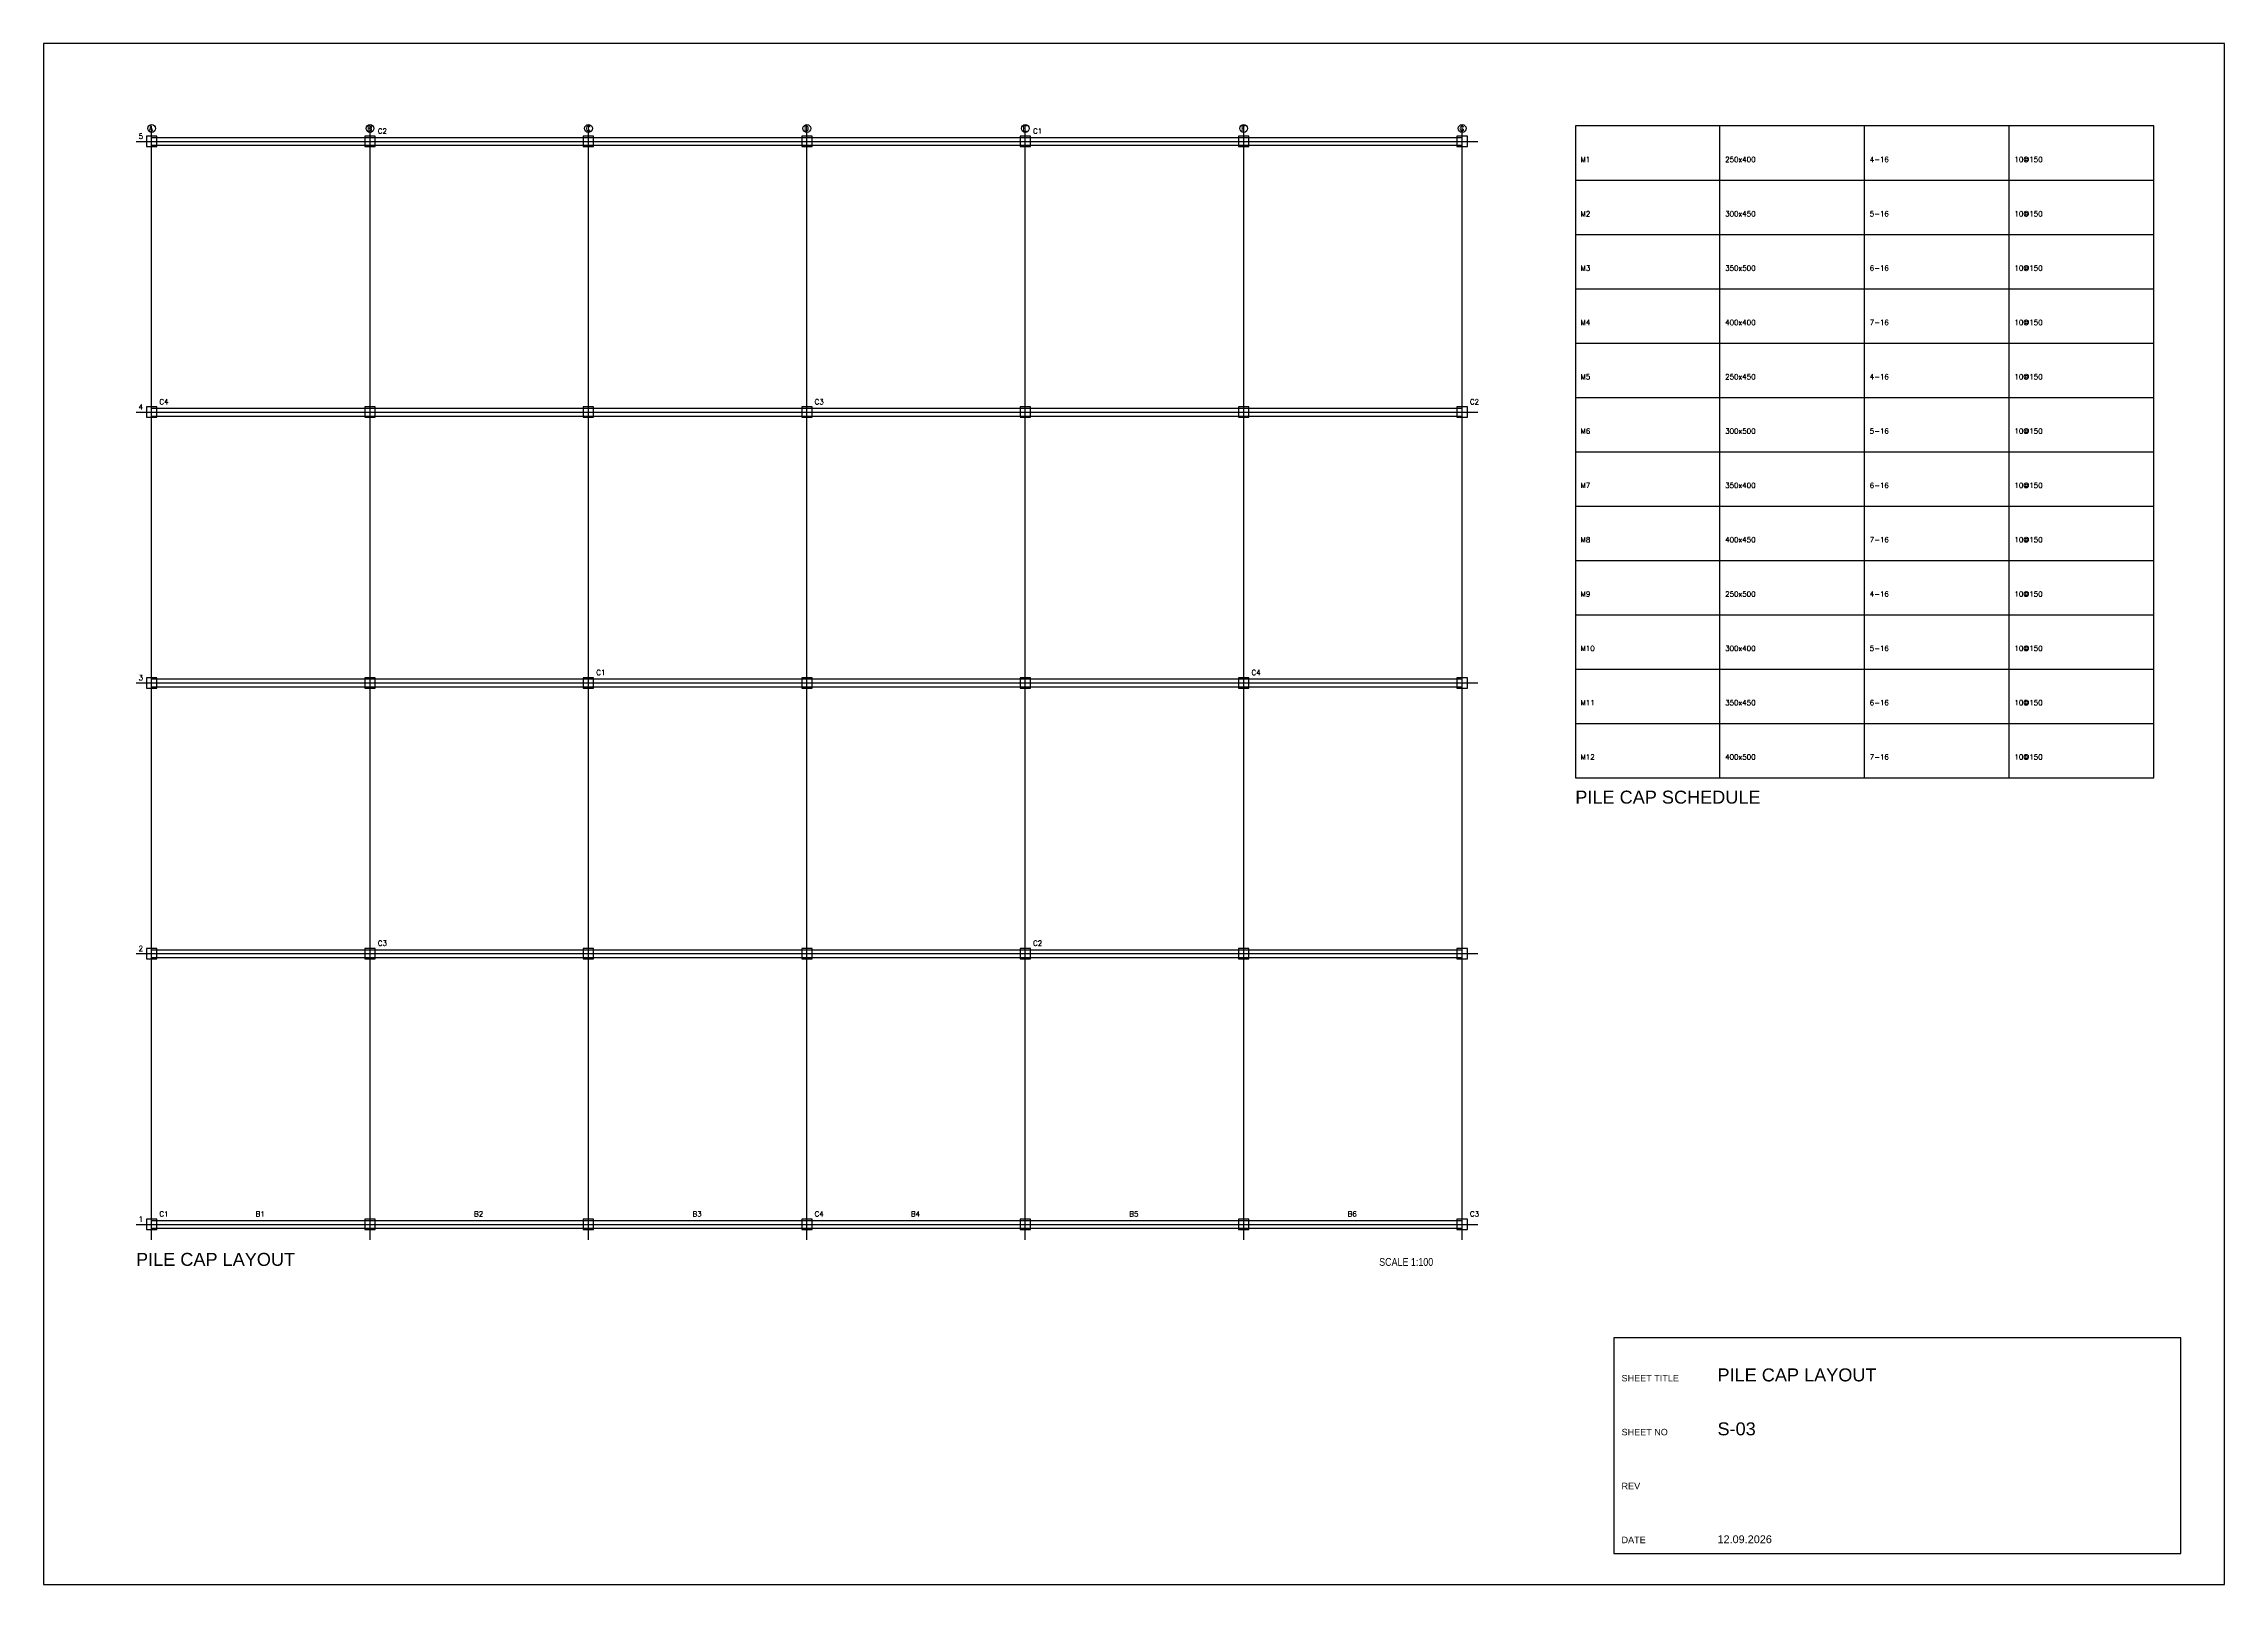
# Model space of a CAD drawing. Header units: millimetres. Extents: x 0 to 12841, y 0 to 594.
# Drawn here: x 2000 to 2841, y 0 to 594 of the extents above; entities that cross this region are included whole.
import ezdxf

# ---------------------------------------------------------------- set-up
doc = ezdxf.new("R2010")
doc.units = ezdxf.units.MM
for name, color, linetype in [('BEAM', 7, 'Continuous'), ('COLUMN', 7, 'Continuous'), ('FRAME', 7, 'Continuous'), ('GRID', 7, 'Continuous'), ('TABLE', 7, 'Continuous'), ('TEXT', 7, 'Continuous'), ('TITLE', 7, 'Continuous'), ('TITLES', 7, 'Continuous')]:
    doc.layers.add(name, color=color, linetype=linetype)
doc.styles.add('Arial', font='arial.ttf')
doc.styles.add('ROMANS', font='romans.shx')
doc.styles.add('SWISSC', font='swissc.ttf')

msp = doc.modelspace()

# ---------------------------------------------------------------- linework, layer by layer
at = {"layer": 'BEAM'}
for p, q in [((2041.64, 557.8), (2113.84, 557.8)), ((2113.84, 557.8), (2186.05, 557.8)), ((2186.05, 557.8), (2258.25, 557.8)), ((2258.25, 557.8), (2330.45, 557.8)), ((2330.45, 557.8), (2402.65, 557.8)), ((2402.65, 557.8), (2474.86, 557.8)), ((2474.86, 557.8), (2547.06, 557.8)), ((2041.64, 554.8), (2113.84, 554.8)), ((2113.84, 554.8), (2186.05, 554.8)), ((2186.05, 554.8), (2258.25, 554.8)), ((2258.25, 554.8), (2330.45, 554.8)), ((2330.45, 554.8), (2402.65, 554.8)), ((2402.65, 554.8), (2474.86, 554.8)), ((2474.86, 554.8), (2547.06, 554.8)), ((2041.64, 453.43), (2113.84, 453.43)), ((2041.64, 450.43), (2113.84, 450.43)), ((2113.84, 453.43), (2186.05, 453.43)), ((2113.84, 450.43), (2186.05, 450.43)), ((2186.05, 453.43), (2258.25, 453.43)), ((2186.05, 450.43), (2258.25, 450.43)), ((2258.25, 453.43), (2330.45, 453.43)), ((2258.25, 450.43), (2330.45, 450.43)), ((2330.45, 453.43), (2402.65, 453.43)), ((2330.45, 450.43), (2402.65, 450.43)), ((2402.65, 453.43), (2474.86, 453.43)), ((2402.65, 450.43), (2474.86, 450.43)), ((2474.86, 453.43), (2547.06, 453.43)), ((2474.86, 450.43), (2547.06, 450.43)), ((2041.64, 349.05), (2113.84, 349.05)), ((2041.64, 346.05), (2113.84, 346.05)), ((2113.84, 349.05), (2186.05, 349.05)), ((2113.84, 346.05), (2186.05, 346.05)), ((2186.05, 349.05), (2258.25, 349.05)), ((2186.05, 346.05), (2258.25, 346.05)), ((2258.25, 349.05), (2330.45, 349.05)), ((2258.25, 346.05), (2330.45, 346.05)), ((2330.45, 349.05), (2402.65, 349.05)), ((2330.45, 346.05), (2402.65, 346.05)), ((2402.65, 349.05), (2474.86, 349.05)), ((2402.65, 346.05), (2474.86, 346.05)), ((2474.86, 349.05), (2547.06, 349.05)), ((2474.86, 346.05), (2547.06, 346.05)), ((2041.64, 244.68), (2113.84, 244.68)), ((2113.84, 244.68), (2186.05, 244.68)), ((2186.05, 244.68), (2258.25, 244.68)), ((2258.25, 244.68), (2330.45, 244.68)), ((2330.45, 244.68), (2402.65, 244.68)), ((2402.65, 244.68), (2474.86, 244.68)), ((2474.86, 244.68), (2547.06, 244.68)), ((2041.64, 241.68), (2113.84, 241.68)), ((2113.84, 241.68), (2186.05, 241.68)), ((2186.05, 241.68), (2258.25, 241.68)), ((2258.25, 241.68), (2330.45, 241.68)), ((2330.45, 241.68), (2402.65, 241.68)), ((2402.65, 241.68), (2474.86, 241.68)), ((2474.86, 241.68), (2547.06, 241.68)), ((2041.64, 140.3), (2113.84, 140.3)), ((2041.64, 137.3), (2113.84, 137.3)), ((2113.84, 140.3), (2186.05, 140.3)), ((2113.84, 137.3), (2186.05, 137.3)), ((2186.05, 140.3), (2258.25, 140.3)), ((2186.05, 137.3), (2258.25, 137.3)), ((2258.25, 140.3), (2330.45, 140.3)), ((2258.25, 137.3), (2330.45, 137.3)), ((2330.45, 140.3), (2402.65, 140.3)), ((2330.45, 137.3), (2402.65, 137.3)), ((2402.65, 140.3), (2474.86, 140.3)), ((2402.65, 137.3), (2474.86, 137.3)), ((2474.86, 140.3), (2547.06, 140.3)), ((2474.86, 137.3), (2547.06, 137.3))]:
    msp.add_line(p, q, dxfattribs=at)
at = {"layer": 'COLUMN'}
for points in [[(2039.64, 554.3), (2043.64, 554.3), (2043.64, 558.3), (2039.64, 558.3)], [(2123.88, 554.3), (2127.88, 554.3), (2127.88, 558.3), (2123.88, 558.3)], [(2208.11, 554.3), (2212.11, 554.3), (2212.11, 558.3), (2208.11, 558.3)], [(2292.35, 554.3), (2296.35, 554.3), (2296.35, 558.3), (2292.35, 558.3)], [(2376.59, 554.3), (2380.59, 554.3), (2380.59, 558.3), (2376.59, 558.3)], [(2460.82, 554.3), (2464.82, 554.3), (2464.82, 558.3), (2460.82, 558.3)], [(2545.06, 554.3), (2549.06, 554.3), (2549.06, 558.3), (2545.06, 558.3)], [(2039.64, 449.93), (2043.64, 449.93), (2043.64, 453.93), (2039.64, 453.93)], [(2123.88, 449.93), (2127.88, 449.93), (2127.88, 453.93), (2123.88, 453.93)], [(2208.11, 449.93), (2212.11, 449.93), (2212.11, 453.93), (2208.11, 453.93)], [(2292.35, 449.93), (2296.35, 449.93), (2296.35, 453.93), (2292.35, 453.93)], [(2376.59, 449.93), (2380.59, 449.93), (2380.59, 453.93), (2376.59, 453.93)], [(2460.82, 449.93), (2464.82, 449.93), (2464.82, 453.93), (2460.82, 453.93)], [(2545.06, 449.93), (2549.06, 449.93), (2549.06, 453.93), (2545.06, 453.93)], [(2039.64, 345.55), (2043.64, 345.55), (2043.64, 349.55), (2039.64, 349.55)], [(2123.88, 345.55), (2127.88, 345.55), (2127.88, 349.55), (2123.88, 349.55)], [(2208.11, 345.55), (2212.11, 345.55), (2212.11, 349.55), (2208.11, 349.55)], [(2292.35, 345.55), (2296.35, 345.55), (2296.35, 349.55), (2292.35, 349.55)], [(2376.59, 345.55), (2380.59, 345.55), (2380.59, 349.55), (2376.59, 349.55)], [(2460.82, 345.55), (2464.82, 345.55), (2464.82, 349.55), (2460.82, 349.55)], [(2545.06, 345.55), (2549.06, 345.55), (2549.06, 349.55), (2545.06, 349.55)], [(2039.64, 241.18), (2043.64, 241.18), (2043.64, 245.18), (2039.64, 245.18)], [(2123.88, 241.18), (2127.88, 241.18), (2127.88, 245.18), (2123.88, 245.18)], [(2208.11, 241.18), (2212.11, 241.18), (2212.11, 245.18), (2208.11, 245.18)], [(2292.35, 241.18), (2296.35, 241.18), (2296.35, 245.18), (2292.35, 245.18)], [(2376.59, 241.18), (2380.59, 241.18), (2380.59, 245.18), (2376.59, 245.18)], [(2460.82, 241.18), (2464.82, 241.18), (2464.82, 245.18), (2460.82, 245.18)], [(2545.06, 241.18), (2549.06, 241.18), (2549.06, 245.18), (2545.06, 245.18)], [(2039.64, 136.8), (2043.64, 136.8), (2043.64, 140.8), (2039.64, 140.8)], [(2123.88, 136.8), (2127.88, 136.8), (2127.88, 140.8), (2123.88, 140.8)], [(2208.11, 136.8), (2212.11, 136.8), (2212.11, 140.8), (2208.11, 140.8)], [(2292.35, 136.8), (2296.35, 136.8), (2296.35, 140.8), (2292.35, 140.8)], [(2376.59, 136.8), (2380.59, 136.8), (2380.59, 140.8), (2376.59, 140.8)], [(2460.82, 136.8), (2464.82, 136.8), (2464.82, 140.8), (2460.82, 140.8)], [(2545.06, 136.8), (2549.06, 136.8), (2549.06, 140.8), (2545.06, 140.8)]]:
    msp.add_lwpolyline(points, close=True, dxfattribs=at)
at = {"layer": 'FRAME'}
msp.add_lwpolyline([(2000, 0), (2841, 0), (2841, 594), (2000, 594)], close=True, dxfattribs=at)
at = {"layer": 'GRID'}
for p, q in [((2035.64, 556.3), (2109.56, 556.3)), ((2041.64, 490.72), (2041.64, 562.3)), ((2109.56, 556.3), (2183.47, 556.3)), ((2125.88, 490.72), (2125.88, 562.3)), ((2183.47, 556.3), (2257.39, 556.3)), ((2210.11, 490.72), (2210.11, 562.3)), ((2257.39, 556.3), (2331.31, 556.3)), ((2294.35, 490.72), (2294.35, 562.3)), ((2331.31, 556.3), (2405.23, 556.3)), ((2378.59, 490.72), (2378.59, 562.3)), ((2405.23, 556.3), (2479.14, 556.3)), ((2462.82, 490.72), (2462.82, 562.3)), ((2479.14, 556.3), (2553.06, 556.3)), ((2547.06, 490.72), (2547.06, 562.3)), ((2041.64, 419.13), (2041.64, 490.72)), ((2125.88, 419.13), (2125.88, 490.72)), ((2210.11, 419.13), (2210.11, 490.72)), ((2294.35, 419.13), (2294.35, 490.72)), ((2378.59, 419.13), (2378.59, 490.72)), ((2462.82, 419.13), (2462.82, 490.72)), ((2547.06, 419.13), (2547.06, 490.72)), ((2035.64, 451.93), (2109.56, 451.93)), ((2109.56, 451.93), (2183.47, 451.93)), ((2183.47, 451.93), (2257.39, 451.93)), ((2257.39, 451.93), (2331.31, 451.93)), ((2331.31, 451.93), (2405.23, 451.93)), ((2405.23, 451.93), (2479.14, 451.93)), ((2479.14, 451.93), (2553.06, 451.93)), ((2041.64, 347.55), (2041.64, 419.13)), ((2125.88, 347.55), (2125.88, 419.13)), ((2210.11, 347.55), (2210.11, 419.13)), ((2294.35, 347.55), (2294.35, 419.13)), ((2378.59, 347.55), (2378.59, 419.13)), ((2462.82, 347.55), (2462.82, 419.13)), ((2547.06, 347.55), (2547.06, 419.13)), ((2035.64, 347.55), (2109.56, 347.55)), ((2041.64, 275.97), (2041.64, 347.55)), ((2109.56, 347.55), (2183.47, 347.55)), ((2125.88, 275.97), (2125.88, 347.55)), ((2183.47, 347.55), (2257.39, 347.55)), ((2210.11, 275.97), (2210.11, 347.55)), ((2257.39, 347.55), (2331.31, 347.55)), ((2294.35, 275.97), (2294.35, 347.55)), ((2331.31, 347.55), (2405.23, 347.55)), ((2378.59, 275.97), (2378.59, 347.55)), ((2405.23, 347.55), (2479.14, 347.55)), ((2462.82, 275.97), (2462.82, 347.55)), ((2479.14, 347.55), (2553.06, 347.55)), ((2547.06, 275.97), (2547.06, 347.55)), ((2041.64, 204.38), (2041.64, 275.97)), ((2125.88, 204.38), (2125.88, 275.97)), ((2210.11, 204.38), (2210.11, 275.97)), ((2294.35, 204.38), (2294.35, 275.97)), ((2378.59, 204.38), (2378.59, 275.97)), ((2462.82, 204.38), (2462.82, 275.97)), ((2547.06, 204.38), (2547.06, 275.97)), ((2035.64, 243.18), (2109.56, 243.18)), ((2109.56, 243.18), (2183.47, 243.18)), ((2183.47, 243.18), (2257.39, 243.18)), ((2257.39, 243.18), (2331.31, 243.18)), ((2331.31, 243.18), (2405.23, 243.18)), ((2405.23, 243.18), (2479.14, 243.18)), ((2479.14, 243.18), (2553.06, 243.18)), ((2041.64, 132.8), (2041.64, 204.38)), ((2125.88, 132.8), (2125.88, 204.38)), ((2210.11, 132.8), (2210.11, 204.38)), ((2294.35, 132.8), (2294.35, 204.38)), ((2378.59, 132.8), (2378.59, 204.38)), ((2462.82, 132.8), (2462.82, 204.38)), ((2547.06, 132.8), (2547.06, 204.38)), ((2035.64, 138.8), (2109.56, 138.8)), ((2109.56, 138.8), (2183.47, 138.8)), ((2183.47, 138.8), (2257.39, 138.8)), ((2257.39, 138.8), (2331.31, 138.8)), ((2331.31, 138.8), (2405.23, 138.8)), ((2405.23, 138.8), (2479.14, 138.8)), ((2479.14, 138.8), (2553.06, 138.8))]:
    msp.add_line(p, q, dxfattribs=at)
for centre in [(2041.64, 561.3), (2125.88, 561.3), (2210.11, 561.3), (2294.35, 561.3), (2378.59, 561.3), (2462.82, 561.3), (2547.06, 561.3)]:
    msp.add_circle(centre, 1.5, dxfattribs=at)
at = {"layer": 'TABLE'}
for p, q in [((2646.47, 499.48), (2646.47, 562.3)), ((2702.24, 499.48), (2702.24, 562.3)), ((2758, 499.48), (2758, 562.3)), ((2590.7, 541.36), (2665.06, 541.36)), ((2665.06, 541.36), (2739.41, 541.36)), ((2739.41, 541.36), (2813.77, 541.36)), ((2590.7, 520.42), (2665.06, 520.42)), ((2665.06, 520.42), (2739.41, 520.42)), ((2739.41, 520.42), (2813.77, 520.42)), ((2590.7, 499.48), (2665.06, 499.48)), ((2646.47, 436.65), (2646.47, 499.48)), ((2665.06, 499.48), (2739.41, 499.48)), ((2702.24, 436.65), (2702.24, 499.48)), ((2739.41, 499.48), (2813.77, 499.48)), ((2758, 436.65), (2758, 499.48)), ((2590.7, 478.53), (2665.06, 478.53)), ((2665.06, 478.53), (2739.41, 478.53)), ((2739.41, 478.53), (2813.77, 478.53)), ((2590.7, 457.59), (2665.06, 457.59)), ((2665.06, 457.59), (2739.41, 457.59)), ((2739.41, 457.59), (2813.77, 457.59)), ((2590.7, 436.65), (2665.06, 436.65)), ((2646.47, 373.82), (2646.47, 436.65)), ((2665.06, 436.65), (2739.41, 436.65)), ((2702.24, 373.82), (2702.24, 436.65)), ((2739.41, 436.65), (2813.77, 436.65)), ((2758, 373.82), (2758, 436.65)), ((2590.7, 415.71), (2665.06, 415.71)), ((2665.06, 415.71), (2739.41, 415.71)), ((2739.41, 415.71), (2813.77, 415.71)), ((2590.7, 394.77), (2665.06, 394.77)), ((2665.06, 394.77), (2739.41, 394.77)), ((2739.41, 394.77), (2813.77, 394.77)), ((2590.7, 373.82), (2665.06, 373.82)), ((2646.47, 311), (2646.47, 373.82)), ((2665.06, 373.82), (2739.41, 373.82)), ((2702.24, 311), (2702.24, 373.82)), ((2739.41, 373.82), (2813.77, 373.82)), ((2758, 311), (2758, 373.82)), ((2590.7, 352.88), (2665.06, 352.88)), ((2665.06, 352.88), (2739.41, 352.88)), ((2739.41, 352.88), (2813.77, 352.88)), ((2590.7, 331.94), (2665.06, 331.94)), ((2665.06, 331.94), (2739.41, 331.94)), ((2739.41, 331.94), (2813.77, 331.94))]:
    msp.add_line(p, q, dxfattribs=at)
msp.add_lwpolyline([(2590.7, 311), (2813.77, 311), (2813.77, 562.3), (2590.7, 562.3)], close=True, dxfattribs=at)
at = {"layer": 'TITLE'}
for p, q in [((2678.41, 95.04), (2605.52, 95.04)), ((2605.52, 95.04), (2605.52, 53.46)), ((2751.29, 95.04), (2678.41, 95.04)), ((2824.18, 95.04), (2751.29, 95.04)), ((2824.18, 53.46), (2824.18, 95.04)), ((2605.52, 53.46), (2605.52, 11.88)), ((2824.18, 11.88), (2824.18, 53.46)), ((2605.52, 11.88), (2678.41, 11.88)), ((2678.41, 11.88), (2751.29, 11.88)), ((2751.29, 11.88), (2824.18, 11.88))]:
    msp.add_line(p, q, dxfattribs=at)

# ---------------------------------------------------------------- texts
at = {"layer": 'BEAM', "style": 'ROMANS'}
for s, p in [('B1', (2081.76, 141.8)), ('B2', (2165.99, 141.8)), ('B3', (2250.23, 141.8)), ('B4', (2334.47, 141.8)), ('B5', (2418.7, 141.8)), ('B6', (2502.94, 141.8))]:
    msp.add_text(s, height=2, dxfattribs=at).set_placement(p)
at = {"layer": 'COLUMN', "style": 'ROMANS'}
for s, p in [('C2', (2128.88, 559.3)), ('C1', (2381.59, 559.3)), ('C4', (2044.64, 454.93)), ('C3', (2297.35, 454.93)), ('C2', (2550.06, 454.93)), ('C1', (2213.11, 350.55)), ('C4', (2465.82, 350.55)), ('C3', (2128.88, 246.18)), ('C2', (2381.59, 246.18)), ('C1', (2044.64, 141.8)), ('C4', (2297.35, 141.8)), ('C3', (2550.06, 141.8))]:
    msp.add_text(s, height=2, dxfattribs=at).set_placement(p)
at = {"layer": 'GRID', "style": 'ROMANS'}
for s, p in [('5', (2036.64, 557.3)), ('A', (2040.64, 560.3)), ('B', (2124.88, 560.3)), ('C', (2209.11, 560.3)), ('D', (2293.35, 560.3)), ('E', (2377.59, 560.3)), ('F', (2461.82, 560.3)), ('G', (2546.06, 560.3)), ('4', (2036.64, 452.93)), ('3', (2036.64, 348.55)), ('2', (2036.64, 244.18)), ('1', (2036.64, 139.8))]:
    msp.add_text(s, height=2, dxfattribs=at).set_placement(p)
at = {"layer": 'TEXT', "style": 'ROMANS'}
for s, p in [('M1', (2592.7, 548.34)), ('250x400', (2648.47, 548.34)), ('4-16', (2704.24, 548.34)), ('10@150', (2760, 548.34)), ('M2', (2592.7, 527.4)), ('300x450', (2648.47, 527.4)), ('5-16', (2704.24, 527.4)), ('10@150', (2760, 527.4)), ('M3', (2592.7, 506.46)), ('350x500', (2648.47, 506.46)), ('6-16', (2704.24, 506.46)), ('10@150', (2760, 506.46)), ('M4', (2592.7, 485.51)), ('400x400', (2648.47, 485.51)), ('7-16', (2704.24, 485.51)), ('10@150', (2760, 485.51)), ('M5', (2592.7, 464.57)), ('250x450', (2648.47, 464.57)), ('4-16', (2704.24, 464.57)), ('10@150', (2760, 464.57)), ('M6', (2592.7, 443.63)), ('300x500', (2648.47, 443.63)), ('5-16', (2704.24, 443.63)), ('10@150', (2760, 443.63)), ('M7', (2592.7, 422.69)), ('350x400', (2648.47, 422.69)), ('6-16', (2704.24, 422.69)), ('10@150', (2760, 422.69)), ('M8', (2592.7, 401.75)), ('400x450', (2648.47, 401.75)), ('7-16', (2704.24, 401.75)), ('10@150', (2760, 401.75)), ('M9', (2592.7, 380.81)), ('250x500', (2648.47, 380.81)), ('4-16', (2704.24, 380.81)), ('10@150', (2760, 380.81)), ('M10', (2592.7, 359.86)), ('300x400', (2648.47, 359.86)), ('5-16', (2704.24, 359.86)), ('10@150', (2760, 359.86)), ('M11', (2592.7, 338.92)), ('350x450', (2648.47, 338.92)), ('6-16', (2704.24, 338.92)), ('10@150', (2760, 338.92)), ('M12', (2592.7, 317.98)), ('400x500', (2648.47, 317.98)), ('7-16', (2704.24, 317.98)), ('10@150', (2760, 317.98))]:
    msp.add_text(s, height=2, dxfattribs=at).set_placement(p)
at = {"layer": 'TITLE', "style": 'Arial'}
for s, height, p in [('SHEET TITLE', 2.5, (2608.52, 78.25)), ('PILE CAP LAYOUT', 5, (2645.52, 78.25)), ('SHEET NO', 2.5, (2608.52, 57.46)), ('S-03', 5, (2645.52, 57.46)), ('REV', 2.5, (2608.52, 36.67)), ('DATE', 2.5, (2608.52, 15.88)), ('12.09.2026', 3, (2645.52, 15.88))]:
    msp.add_text(s, height=height, dxfattribs=at).set_placement(p)
at = {"layer": 'TITLES'}
for s, height, style, p in [('PILE CAP SCHEDULE', 5, 'Arial', (2590.7, 301)), ('PILE CAP LAYOUT', 5, 'Arial', (2035.64, 122.8)), ('SCALE 1:100', 3, 'SWISSC', (2515.06, 122.8))]:
    msp.add_text(s, height=height, dxfattribs=dict(at, style=style)).set_placement(p)

doc.saveas('drawing.dxf')
